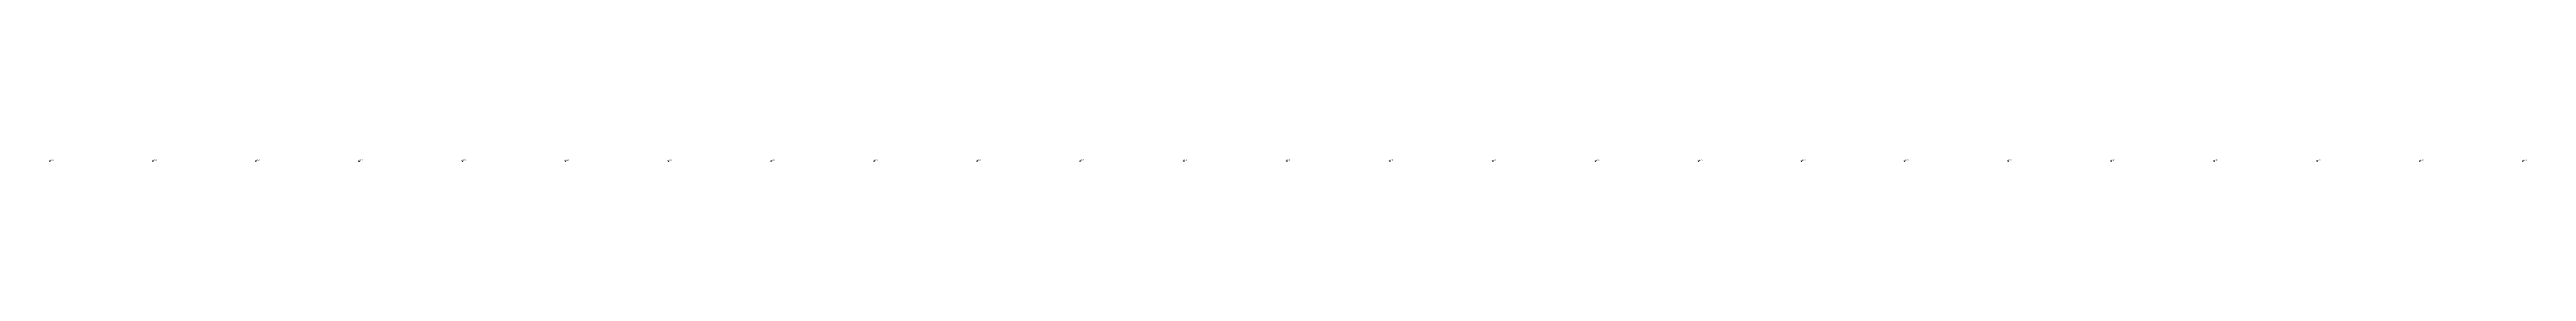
# Model space of a CAD drawing. Extents: x 509453 to 510064, y 5459426 to 5460067.
# Drawn here: x 509613.5 to 509853.8, y 5459846.5 to 5459846.6 of the extents above; entities that cross this region are included whole.
import ezdxf

# ---------------------------------------------------------------- set-up
doc = ezdxf.new("R2010")
doc.units = 0
doc.layers.add('Soundings', color=1, linetype='CONTINUOUS')

msp = doc.modelspace()

# ---------------------------------------------------------------- linework, layer by layer
at = {"layer": 'Soundings'}
for points in [[(509613.45, 5459846.45), (509613.5, 5459846.5), (509613.55, 5459846.45)], [(509623.45, 5459846.45), (509623.5, 5459846.5), (509623.55, 5459846.45)], [(509633.45, 5459846.45), (509633.5, 5459846.5), (509633.55, 5459846.45)], [(509643.45, 5459846.45), (509643.5, 5459846.5), (509643.55, 5459846.45)], [(509653.45, 5459846.45), (509653.5, 5459846.5), (509653.55, 5459846.45)], [(509663.45, 5459846.45), (509663.5, 5459846.5), (509663.55, 5459846.45)], [(509673.45, 5459846.45), (509673.5, 5459846.5), (509673.55, 5459846.45)], [(509683.45, 5459846.45), (509683.5, 5459846.5), (509683.55, 5459846.45)], [(509693.45, 5459846.45), (509693.5, 5459846.5), (509693.55, 5459846.45)], [(509703.45, 5459846.45), (509703.5, 5459846.5), (509703.55, 5459846.45)], [(509713.45, 5459846.45), (509713.5, 5459846.5), (509713.55, 5459846.45)], [(509723.45, 5459846.45), (509723.5, 5459846.5), (509723.55, 5459846.45)], [(509733.45, 5459846.45), (509733.5, 5459846.5), (509733.55, 5459846.45)], [(509743.45, 5459846.45), (509743.5, 5459846.5), (509743.55, 5459846.45)], [(509753.45, 5459846.45), (509753.5, 5459846.5), (509753.55, 5459846.45)], [(509763.45, 5459846.45), (509763.5, 5459846.5), (509763.55, 5459846.45)], [(509773.45, 5459846.45), (509773.5, 5459846.5), (509773.55, 5459846.45)], [(509783.45, 5459846.45), (509783.5, 5459846.5), (509783.55, 5459846.45)], [(509793.45, 5459846.45), (509793.5, 5459846.5), (509793.55, 5459846.45)], [(509803.45, 5459846.45), (509803.5, 5459846.5), (509803.55, 5459846.45)], [(509813.45, 5459846.45), (509813.5, 5459846.5), (509813.55, 5459846.45)], [(509823.45, 5459846.45), (509823.5, 5459846.5), (509823.55, 5459846.45)], [(509833.45, 5459846.45), (509833.5, 5459846.5), (509833.55, 5459846.45)], [(509843.45, 5459846.45), (509843.5, 5459846.5), (509843.55, 5459846.45)], [(509853.45, 5459846.45), (509853.5, 5459846.5), (509853.55, 5459846.45)]]:
    msp.add_lwpolyline(points, dxfattribs=at)

# ---------------------------------------------------------------- texts
for s, p in [('16.10', (509613.5, 5459846.5, 16.1)), ('15.45', (509623.5, 5459846.5, 15.45)), ('15.40', (509633.5, 5459846.5, 15.4)), ('15.15', (509643.5, 5459846.5, 15.15)), ('15.75', (509653.5, 5459846.5, 15.75)), ('15.45', (509663.5, 5459846.5, 15.45)), ('15.60', (509673.5, 5459846.5, 15.6)), ('15.55', (509683.5, 5459846.5, 15.55)), ('15.20', (509693.5, 5459846.5, 15.2)), ('15.00', (509703.5, 5459846.5, 15)), ('15.70', (509713.5, 5459846.5, 15.7)), ('15.45', (509723.5, 5459846.5, 15.45)), ('15.25', (509733.5, 5459846.5, 15.25)), ('15.05', (509743.5, 5459846.5, 15.05)), ('14.85', (509753.5, 5459846.5, 14.85)), ('14.75', (509763.5, 5459846.5, 14.75)), ('14.90', (509773.5, 5459846.5, 14.9)), ('15.05', (509783.5, 5459846.5, 15.05)), ('15.25', (509793.5, 5459846.5, 15.25)), ('15.15', (509803.5, 5459846.5, 15.15)), ('14.90', (509813.5, 5459846.5, 14.9)), ('14.85', (509823.5, 5459846.5, 14.85)), ('14.95', (509833.5, 5459846.5, 14.95)), ('14.50', (509843.5, 5459846.5, 14.5)), ('14.90', (509853.5, 5459846.5, 14.9))]:
    msp.add_text(s, height=0.1, dxfattribs=at).set_placement(p)

doc.saveas('drawing.dxf')
